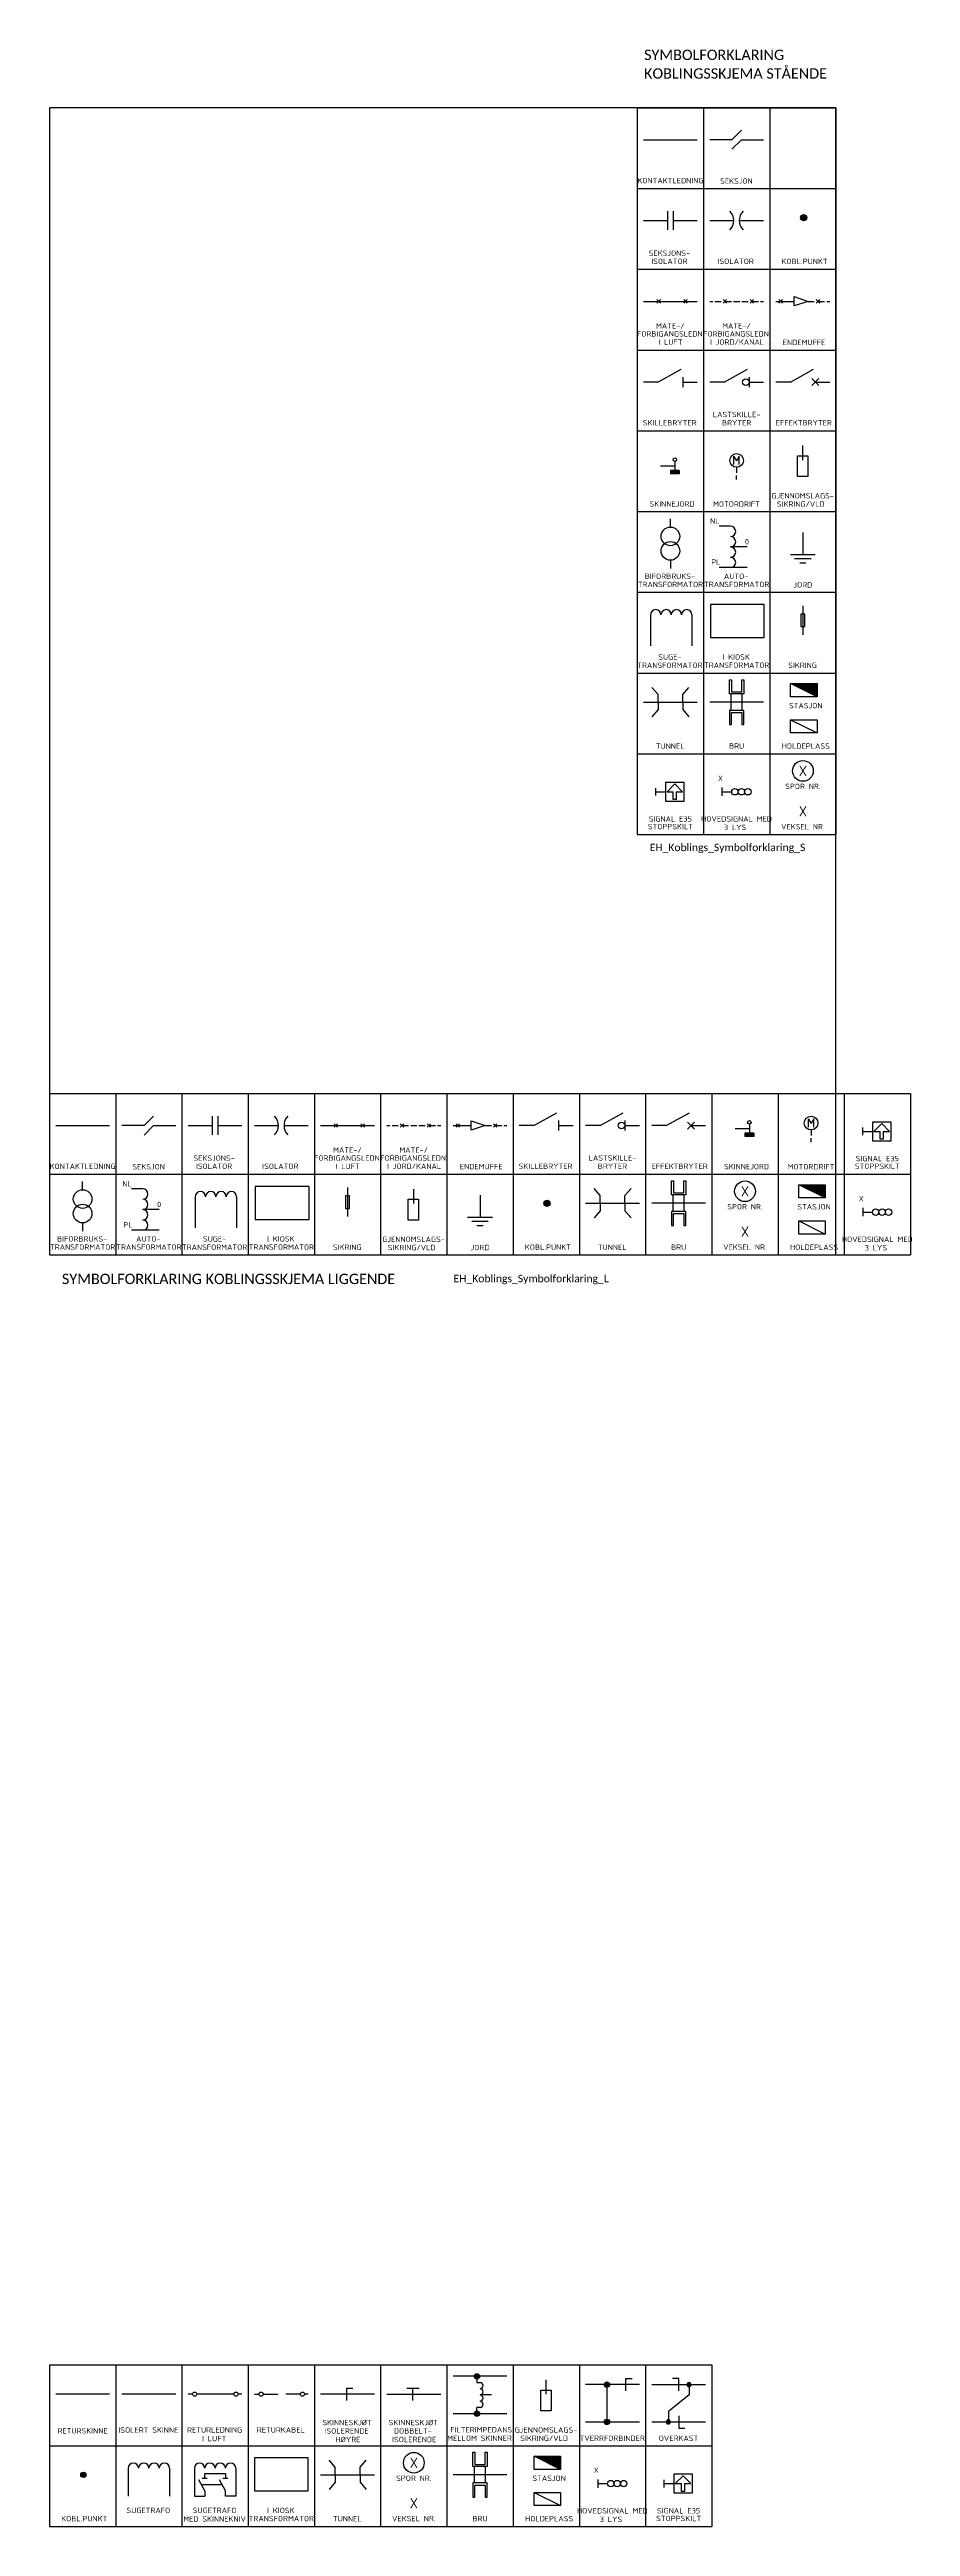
# Model space of a CAD drawing. Header units: metres. Extents: x -951 to 2504, y -1674 to 782.
# Drawn here: x 2296 to 2504, y -1317 to -719 of the extents above; entities that cross this region are included whole.
import ezdxf
from ezdxf.enums import TextEntityAlignment as Align

# ---------------------------------------------------------------- set-up
doc = ezdxf.new("R2010")
doc.units = ezdxf.units.M
doc.layers.get('0').update_dxf_attribs({"color": 211})
for name, color, linetype in [('JBTEH_Komponenter', 4, 'Continuous'), ('JBTEH_Skinne_isolert_signal', 240, 'Continuous'), ('RAMME', 5, 'Continuous'), ('RAMME TEKST', 7, 'Continuous')]:
    doc.layers.add(name, color=color, linetype=linetype)
doc.styles.add('Calibri', font='calibri.ttf')
doc.styles.add('ISO13', font='isocp.shx', dxfattribs={"width": 0.9, "height": 1.3})
doc.styles.add('ISO25', font='iso3098.shx', dxfattribs={"height": 2.5})

# ---------------------------------------------------------------- blocks, each defined once
blk = doc.blocks.new('EH_Koblings_Symbolforklaring_S')
h = blk.add_hatch(color=256)
edge = h.paths.add_edge_path()
edge.add_arc((-7.81, -26.53), 0.75, 0, 360)
for points in [[(-37.85, -88.36), (-37.85, -87.58), (-40.01, -87.58), (-40.01, -88.36)], [(-4.58, -139.03), (-10.95, -139.03), (-4.58, -142.21)]]:
    blk.add_hatch(color=256).paths.add_polyline_path(points)
for p, q in [((-48, 0), (-48, -175.5)), ((-48, 0), (0, 0)), ((-32, 0), (-32, -175.5)), ((-16, 0), (-16, -175.5)), ((0, 0), (0, -175.5)), ((-48, -19.5), (0, -19.5)), ((-48, -39), (0, -39)), ((-46.5, -46.75), (-33.5, -46.75)), ((-43.27, -47.17), (-42.43, -46.33)), ((-42.43, -47.17), (-43.27, -46.33)), ((-36.77, -47.17), (-35.93, -46.33)), ((-35.93, -47.17), (-36.77, -46.33)), ((-30.5, -46.75), (-29.75, -46.75)), ((-29.25, -46.75), (-27.75, -46.75)), ((-27.27, -47.17), (-26.43, -46.33)), ((-26.43, -47.17), (-27.27, -46.33)), ((-26.75, -46.75), (-25.25, -46.75)), ((-24.75, -46.75), (-23.25, -46.75)), ((-22.75, -46.75), (-21.25, -46.75)), ((-20.77, -47.17), (-19.93, -46.33)), ((-19.93, -47.17), (-20.77, -46.33)), ((-20.25, -46.75), (-18.75, -46.75)), ((-18.25, -46.75), (-17.5, -46.75)), ((-14.5, -46.75), (-10.12, -46.75)), ((-13.77, -47.17), (-12.93, -46.33)), ((-12.93, -47.17), (-13.77, -46.33)), ((-10.12, -45.62), (-6.75, -46.75)), ((-10.12, -47.87), (-10.12, -45.62)), ((-6.75, -46.75), (-10.12, -47.87)), ((-6.75, -46.75), (-5.25, -46.75)), ((-4.77, -47.17), (-3.93, -46.33)), ((-3.93, -47.17), (-4.77, -46.33)), ((-4.25, -46.75), (-2.75, -46.75)), ((-2.25, -46.75), (-1.5, -46.75)), ((-48, -58.5), (0, -58.5)), ((-43, -66.25), (-46.5, -66.25)), ((-37, -66.25), (-33.5, -66.25)), ((-27, -66.25), (-30.5, -66.25)), ((-21, -66.25), (-17.5, -66.25)), ((-11, -66.25), (-14.5, -66.25)), ((-5, -66.25), (-1.5, -66.25)), ((-48, -78), (0, -78)), ((-8.08, -81.58), (-8.08, -85.06)), ((-42.38, -86.5), (-38.93, -86.5)), ((-40.01, -87.58), (-40.01, -88.36)), ((-37.85, -87.58), (-40.01, -87.58)), ((-37.85, -88.36), (-40.01, -88.36)), ((-38.93, -85.42), (-38.93, -87.58)), ((-37.85, -87.58), (-37.85, -88.36)), ((-24.64, -86.13), (-24.64, -84.13)), ((-24.64, -84.13), (-24, -85.28)), ((-23.36, -84.13), (-24, -85.28)), ((-24, -86.78), (-24, -88.12)), ((-23.36, -86.13), (-23.36, -84.13)), ((-9.33, -89.06), (-9.33, -84.06)), ((-9.33, -84.06), (-6.83, -84.06)), ((-6.83, -89.06), (-9.33, -89.06)), ((-6.83, -84.06), (-6.83, -89.06)), ((-48, -97.5), (0, -97.5)), ((-40, -101.25), (-40, -99.25)), ((-25.47, -101.05), (-28.22, -101.05)), ((-21.47, -106.05), (-25.47, -106.05)), ((-8, -102.6), (-8, -107.96)), ((-40, -109.25), (-40, -111.25)), ((-21.47, -111.05), (-28.22, -111.05)), ((-5, -107.96), (-11, -107.96)), ((-6, -108.96), (-10, -108.96)), ((-7.25, -109.96), (-8.75, -109.96)), ((-48, -117), (0, -117)), ((-44.81, -122.43), (-44.81, -129.93)), ((-34.81, -122.43), (-34.81, -129.93)), ((-8, -120.25), (-8, -127.25)), ((-48, -136.5), (0, -136.5)), ((-46.5, -143.5), (-33.5, -143.5)), ((-17.5, -143.5), (-30.5, -143.5)), ((-4.58, -142.21), (-10.95, -139.03)), ((-10.95, -147.78), (-4.58, -150.96)), ((-48, -156), (0, -156)), ((-43.54, -166.06), (-43.54, -164.26)), ((-43.54, -165.16), (-41.19, -165.16)), ((-40.82, -165.16), (-38.94, -163.28)), ((-40.82, -165.16), (-39.32, -165.16)), ((-38.94, -163.28), (-37.07, -165.16)), ((-38.57, -165.16), (-37.07, -165.16)), ((-27.54, -164.16), (-27.54, -166.16)), ((-27.54, -165.16), (-25.19, -165.16)), ((-48, -175.5), (0, -175.5))]:
    blk.add_line(p, q)
at = {"color": 7}
for p, q in [((-46.5, -7.75), (-33.5, -7.75)), ((-25.14, -7.75), (-30.5, -7.75)), ((-22.86, -7.75), (-17.5, -7.75)), ((-46.5, -27.25), (-40.7, -27.25)), ((-40.7, -25), (-40.7, -29.5)), ((-39.3, -25), (-39.3, -29.5)), ((-39.3, -27.25), (-33.5, -27.25)), ((-30.5, -27.25), (-24.7, -27.25)), ((-23.35, -27.25), (-17.5, -27.25)), ((-37, -65.05), (-37, -67.45)), ((-21, -65.05), (-21, -67.45)), ((-5.85, -65.4), (-4.15, -67.1)), ((-4.15, -65.4), (-5.85, -67.1))]:
    blk.add_line(p, q, dxfattribs=at)
at = {"color": 5}
for p, q in [((-43, -66.25), (-37.4, -63.15)), ((-27, -66.25), (-21.4, -63.15)), ((-11, -66.25), (-5.4, -63.15)), ((-42.99, -141.68), (-44.45, -139.96)), ((-42.99, -143.5), (-42.99, -141.68)), ((-42.99, -143.5), (-42.99, -145.32)), ((-36.99, -141.68), (-35.52, -139.96)), ((-36.99, -143.5), (-36.99, -141.68)), ((-36.99, -143.5), (-36.99, -145.32)), ((-42.99, -145.32), (-44.45, -147.04)), ((-36.99, -145.32), (-35.52, -147.04))]:
    blk.add_line(p, q, dxfattribs=at)
at = {"color": 0, "linetype": 'ByBlock'}
blk.add_line((-24, -89.78), (-24, -88.78), dxfattribs=at)
at = {"linetype": 'ByBlock'}
for p, q in [((-25.35, -145.5), (-25.35, -141.5)), ((-22.65, -145.5), (-22.65, -141.5))]:
    blk.add_line(p, q, dxfattribs=at)
at = {"color": 7}
for points in [[(-25.14, -7.75), (-22.86, -5.46)], [(-25.14, -10.04), (-22.86, -7.75)]]:
    blk.add_lwpolyline(points, dxfattribs=at)
for points in [[(-30.31, -127.93), (-17.31, -127.93), (-17.31, -119.93), (-30.31, -119.93)], [(-8.5, -125.25), (-7.5, -125.25), (-7.5, -122.25), (-8.5, -122.25)], [(-10.95, -139.03), (-4.58, -139.03), (-4.58, -142.21), (-10.95, -142.21)], [(-4.58, -150.96), (-10.95, -150.96), (-10.95, -147.78), (-4.58, -147.78)], [(-41.19, -167.41), (-36.69, -167.41), (-36.69, -162.91), (-41.19, -162.91)]]:
    blk.add_lwpolyline(points, close=True)
at = {"linetype": 'ByBlock'}
for points in [[(-25.75, -141.5), (-25.75, -138.1), (-25.25, -138.1), (-25.25, -141), (-22.75, -141), (-22.75, -138.1), (-22.25, -138.1), (-22.25, -141.5), (-25.75, -141.5)], [(-25.75, -145.5), (-25.75, -148.9), (-25.25, -148.9), (-25.25, -146), (-22.75, -146), (-22.75, -148.9), (-22.25, -148.9), (-22.25, -145.5), (-25.75, -145.5)]]:
    blk.add_lwpolyline(points, dxfattribs=at)
blk.add_lwpolyline([(-38.57, -165.16), (-38.57, -167.03), (-39.32, -167.03), (-39.32, -165.16)])
for centre, radius in [((-7.81, -26.53), 0.75), ((-38.93, -84.99), 0.432), ((-40, -103.5), 2.25), ((-40, -107), 2.25), ((-24.41, -165.16), 0.781), ((-22.85, -165.16), 0.781), ((-21.29, -165.16), 0.781)]:
    blk.add_circle(centre, radius)
at = {"color": 7}
blk.add_circle((-21.8, -66.25), 0.8, dxfattribs=at)
at = {"linetype": 'ByBlock'}
blk.add_circle((-24, -85.15), 1.65, dxfattribs=at)
at = {"ltscale": 5}
blk.add_circle((-7.98, -160.12), 2.5, dxfattribs=at)
at = {"color": 7}
for centre, start, end in [((-27.9, -27.25), 315.32174, 44.67826), ((-20.15, -27.25), 135.32174, 224.67826)]:
    blk.add_arc(centre, 3.2, start, end, dxfattribs=at)
for centre, start, end in [((-25.47, -102.3), 270, 90), ((-25.47, -104.8), 270, 90), ((-25.47, -107.3), 270, 90), ((-25.47, -109.8), 270, 90), ((-43.56, -122.43), 0, 180), ((-41.06, -122.43), 0, 180), ((-38.56, -122.43), 0, 180), ((-36.06, -122.43), 0, 180)]:
    blk.add_arc(centre, 1.25, start, end)
blk.add_solid([(-7.08, -85.06), (-9.08, -85.06), (-8.08, -87.06), (-7.08, -85.06)])
at = {"style": 'ISO13'}
for s, p in [('KONTAKTLEDNING', (-39.99, -17.6)), ('SEKSJON', (-24.05, -17.7)), ('SEKSJONS-', (-40.24, -35.12)), ('ISOLATOR', (-40.24, -37.08)), ('ISOLATOR', (-24.24, -37.08)), ('KOBL.PUNKT', (-7.6, -37.11)), ('MATE-/', (-40.03, -52.68)), ('MATE-/', (-24.03, -52.68)), ('FORBIGANGSLEDN.', (-39.93, -54.6)), ('I LUFT', (-39.99, -56.6)), ('FORBIGANGSLEDN.', (-23.93, -54.6)), ('I JORD/KANAL', (-23.91, -56.58)), ('ENDEMUFFE', (-7.71, -56.65)), ('SKILLEBRYTER', (-40.17, -76.07)), ('LASTSKILLE-', (-24, -74.07)), ('BRYTER', (-24, -76.07)), ('EFFEKTBRYTER', (-7.77, -76.07)), ('SKINNEJORD', (-39.6, -95.66)), ('MOTORDRIFT', (-24.05, -95.7)), ('GJENNOMSLAGS-', (-8.05, -93.7)), ('SIKRING/VLD ', (-8.05, -95.7)), ('NL', (-29.28, -99.8)), ('0', (-21.51, -104.8)), ('BIFORBRUKS-', (-40.12, -113.12)), ('PL', (-29.03, -109.7)), ('AUTO-', (-24.12, -113.12)), ('TRANSFORMATOR', (-39.99, -115.1)), ('TRANSFORMATOR', (-23.99, -115.1)), ('JORD', (-8, -115.2)), ('TRANSFORMATOR', (-40.12, -134.62)), ('SUGE-', (-40.12, -132.62)), ('TRANSFORMATOR', (-23.99, -134.6)), ('I KIOSK', (-24.12, -132.62)), ('SIKRING', (-8.08, -134.62)), ('STASJON', (-7.3, -144.37)), ('TUNNEL', (-40.05, -154.13)), ('BRU', (-24, -154.11)), ('HOLDEPLASS', (-7.3, -154.12)), ('SPOR NR.', (-7.99, -163.85)), ('STOPPSKILT', (-40, -173.57)), ('SIGNAL E35', (-40.02, -171.72)), ('HOVEDSIGNAL MED', (-24.02, -171.72)), ('3 LYS', (-24.36, -173.75)), ('VEKSEL NR.', (-7.99, -173.6))]:
    blk.add_text(s, height=1.3, dxfattribs=at).set_placement(p, align=Align.MIDDLE)
at = {"style": 'ISO13', "width": 0.9}
blk.add_text('X', height=1.3, dxfattribs=at).set_placement((-28.49, -162.56))
at = {"style": 'ISO25', "width": 0.9}
for p in [(-7.98, -160.12), (-7.98, -169.87)]:
    blk.add_text('X', height=2.5, dxfattribs=at).set_placement(p, align=Align.MIDDLE_CENTER)
blk = doc.blocks.new('EH_Skinneskjot_enkel')
for p, q in [((0, -1.5), (0, 1.5)), ((0, 1.5), (1.5, 1.5))]:
    blk.add_line(p, q)
blk = doc.blocks.new('EH_Koblingspunkt')
h = blk.add_hatch(color=256)
h.dxf.hatch_style = 1
edge = h.paths.add_edge_path()
edge.add_arc((0, 0), 0.5, 0, 360)
blk.add_circle((0, 0), 0.5)
blk = doc.blocks.new('EH_Overkast')
for p, q in [((-2.5, 9), (-2.5, 6.5)), ((-2.5, 6.5), (2.5, 2.5)), ((0, 7.5), (0, 10.5)), ((0, 10.5), (1.5, 10.5)), ((0, 1.5), (0, -1.5)), ((2.5, 2.5), (2.5, 0)), ((0, -1.5), (-1.5, -1.5))]:
    blk.add_line(p, q)
for p in [(-2.5, 9), (2.5, 0)]:
    blk.add_blockref('EH_Koblingspunkt', p)
blk = doc.blocks.new('EH_Returskj_Symbolforklaring_L')
h = blk.add_hatch(color=256)
h.dxf.hatch_style = 1
edge = h.paths.add_edge_path()
edge.add_arc((103.25, 36.25), 0.65, 0, 360)
h = blk.add_hatch(color=256)
h.dxf.hatch_style = 1
edge = h.paths.add_edge_path()
edge.add_arc((134.66, 34.25), 0.65, 0, 360)
h = blk.add_hatch(color=256)
h.dxf.hatch_style = 1
edge = h.paths.add_edge_path()
edge.add_arc((103.25, 27.25), 0.65, 0, 360)
h = blk.add_hatch(color=256)
h.dxf.hatch_style = 1
edge = h.paths.add_edge_path()
edge.add_arc((134.66, 25.25), 0.65, 0, 360)
h = blk.add_hatch(color=256)
h.dxf.hatch_style = 1
edge = h.paths.add_edge_path()
edge.add_arc((8.19, 12.47), 0.65, 0, 360)
blk.add_hatch(color=256).paths.add_polyline_path([(123.42, 16.97), (117.05, 16.97), (123.42, 13.79)])
for p, q in [((0, 39), (160, 39)), ((0, 39), (0, 0)), ((16, 39), (16, 0)), ((32, 39), (32, 0)), ((48, 39), (48, 0)), ((64, 39), (64, 0)), ((80, 39), (80, 0)), ((96, 39), (96, 0)), ((103.25, 36.25), (103.25, 34.75)), ((112, 39), (112, 0)), ((128, 39), (128, 0)), ((144, 39), (144, 0)), ((160, 39), (160, 0)), ((49.5, 31.93), (50.62, 31.93)), ((51.62, 31.93), (55.12, 31.93)), ((60.62, 31.93), (57.12, 31.93)), ((62.5, 31.93), (61.62, 31.93)), ((103.25, 34.75), (104, 34.75)), ((106.75, 31.75), (104, 31.75)), ((118.67, 27.94), (118.67, 32.94)), ((118.67, 32.94), (121.17, 32.94)), ((119.92, 35.42), (119.92, 31.94)), ((121.17, 32.94), (121.17, 27.94)), ((134.66, 34.25), (134.66, 25.25)), ((152, 34.25), (158.5, 34.25)), ((103.25, 27.25), (103.25, 28.75)), ((104, 28.75), (103.25, 28.75)), ((121.17, 27.94), (118.67, 27.94)), ((145.5, 25.25), (152, 25.25)), ((0, 19.5), (160, 19.5)), ((19, 14.07), (19, 7.32)), ((29, 14.07), (29, 7.32)), ((35, 14.07), (35, 7.32)), ((37.5, 11.57), (37.5, 12.82)), ((37.5, 12.82), (42.5, 12.82)), ((42.5, 12.82), (42.5, 11.57)), ((45, 14.07), (45, 7.32)), ((65.5, 12.5), (78.5, 12.5)), ((110.5, 12.5), (97.5, 12.5)), ((123.42, 13.79), (117.05, 16.97)), ((151.18, 10.34), (153.06, 12.22)), ((153.06, 12.22), (154.93, 10.34)), ((35, 7.32), (37.5, 7.32)), ((37.5, 8.57), (36.09, 11.22)), ((41.7, 10.06), (36.7, 10.06)), ((38.1, 11.57), (36.9, 11.57)), ((37.5, 8.57), (37.5, 7.32)), ((42.5, 8.57), (41.09, 11.22)), ((43.1, 11.57), (41.9, 11.57)), ((42.5, 7.32), (42.5, 8.57)), ((45, 7.32), (42.5, 7.32)), ((117.05, 8.22), (123.42, 5.04)), ((132.46, 11.34), (132.46, 9.34)), ((132.46, 10.34), (134.81, 10.34)), ((148.46, 9.44), (148.46, 11.24)), ((148.46, 10.34), (150.81, 10.34)), ((151.18, 10.34), (152.68, 10.34)), ((153.43, 10.34), (154.93, 10.34)), ((0, 0), (160, 0))]:
    blk.add_line(p, q)
at = {"linetype": 'Continuous'}
for p, q in [((14.5, 31.93), (1.5, 31.93)), ((34.57, 31.93), (33.5, 31.93)), ((44.57, 31.93), (35.57, 31.93)), ((46.5, 31.93), (45.57, 31.93)), ((86.31, 33.43), (89.31, 33.43)), ((87.81, 30.43), (87.81, 33.43))]:
    blk.add_line(p, q, dxfattribs=at)
at = {"color": 5}
for p, q in [((69.01, 14.32), (67.55, 16.04)), ((69.01, 12.5), (69.01, 14.32)), ((69.01, 12.5), (69.01, 10.68)), ((75.01, 14.32), (76.48, 16.04)), ((75.01, 12.5), (75.01, 14.32)), ((75.01, 12.5), (75.01, 10.68)), ((69.01, 10.68), (67.55, 8.96)), ((75.01, 10.68), (76.48, 8.96))]:
    blk.add_line(p, q, dxfattribs=at)
at = {"linetype": 'ByBlock'}
for p, q in [((102.65, 10.5), (102.65, 14.5)), ((105.35, 10.5), (105.35, 14.5))]:
    blk.add_line(p, q, dxfattribs=at)
for points in [[(71.81, 31.93), (65.5, 31.93)], [(139.25, 34.25), (129.5, 34.25)], [(129.5, 25.25), (142.5, 25.25)], [(153.43, 10.34), (153.43, 8.47), (152.68, 8.47), (152.68, 10.34)]]:
    blk.add_lwpolyline(points)
for points in [[(49.5, 8.57), (62.5, 8.57), (62.5, 16.57), (49.5, 16.57)], [(117.05, 16.97), (123.42, 16.97), (123.42, 13.79), (117.05, 13.79)], [(150.81, 8.09), (155.31, 8.09), (155.31, 12.59), (150.81, 12.59)], [(123.42, 5.04), (117.05, 5.04), (117.05, 8.22), (123.42, 8.22)]]:
    blk.add_lwpolyline(points, close=True)
for points in [[(102.25, 14.5), (102.25, 17.9), (102.75, 17.9), (102.75, 15), (105.25, 15), (105.25, 17.9), (105.75, 17.9), (105.75, 14.5), (102.25, 14.5)], [(102.25, 10.5), (102.25, 7.1), (102.75, 7.1), (102.75, 10), (105.25, 10), (105.25, 7.1), (105.75, 7.1), (105.75, 10.5), (102.25, 10.5)]]:
    blk.add_lwpolyline(points, dxfattribs=at)
for centre, radius in [((103.25, 36.25), 0.65), ((134.66, 34.25), 0.65), ((103.25, 27.25), 0.65), ((134.66, 25.25), 0.65), ((8.19, 12.47), 0.65), ((135.59, 10.34), 0.781), ((137.15, 10.34), 0.781), ((138.71, 10.34), 0.781)]:
    blk.add_circle(centre, radius)
at = {"linetype": 'Continuous'}
for centre in [(35.07, 31.95), (45.07, 31.95), (51.12, 31.95), (61.12, 31.95)]:
    blk.add_circle(centre, 0.5, dxfattribs=at)
at = {"ltscale": 5}
blk.add_circle((88.02, 15.38), 2.5, dxfattribs=at)
for centre, radius, start, end in [((104, 34), 0.75, 270, 90), ((104, 32.5), 0.75, 270, 90), ((104, 31), 0.75, 270, 90), ((104, 29.5), 0.75, 270, 90), ((20.25, 14.07), 1.25, 0, 180), ((22.75, 14.07), 1.25, 0, 180), ((25.25, 14.07), 1.25, 0, 180), ((27.75, 14.07), 1.25, 0, 180), ((36.25, 14.07), 1.25, 0, 180), ((38.75, 14.07), 1.25, 0, 180), ((41.25, 14.07), 1.25, 0, 180), ((43.75, 14.07), 1.25, 0, 180)]:
    blk.add_arc(centre, radius, start, end)
blk.add_solid([(120.92, 31.94), (118.92, 31.94), (119.92, 29.94), (120.92, 31.94)])
at = {"layer": 'JBTEH_Skinne_isolert_signal'}
for p, q in [((30.5, 31.93), (17.5, 31.93)), ((81.5, 31.93), (94.5, 31.93)), ((142.5, 34.25), (139.25, 34.25)), ((145.5, 34.25), (152, 34.25)), ((152, 25.25), (158.5, 25.25))]:
    blk.add_line(p, q, dxfattribs=at)
for points in [[(110.5, 36.25), (97.5, 36.25)], [(78.5, 31.93), (71.81, 31.93)], [(97.5, 27.25), (110.5, 27.25)]]:
    blk.add_lwpolyline(points, dxfattribs=at)
for p in [(71.81, 31.93), (139.25, 34.25)]:
    blk.add_blockref('EH_Skinneskjot_enkel', p)
at = {"xscale": -1}
blk.add_blockref('EH_Overkast', (152, 25.25), dxfattribs=at)
at = {"style": 'ISO13'}
for s, p in [('ISOLERT SKINNE', (23.88, 23.29)), ('RETURLEDNING', (39.88, 23.31)), ('RETURKABEL', (55.88, 23.31)), ('SKINNESKJØT', (71.88, 25.09)), ('SKINNESKJØT', (87.88, 25.09)), ('FILTERIMPEDANS', (104.29, 23.35)), ('GJENNOMSLAGS-', (119.95, 23.3)), ('RETURSKINNE', (7.99, 23.09)), ('I LUFT', (39.77, 21.22)), ('ISOLERENDE', (71.78, 23.06)), ('HØYRE', (72.11, 21)), ('ISOLERENDE', (88.11, 21)), ('DOBBELT-', (87.78, 23.06)), ('MELLOM SKINNER', (103.88, 21.31)), ('SIKRING/VLD ', (119.95, 21.3)), ('TVERRFORBINDER', (135.95, 21.3)), ('OVERKAST', (151.95, 21.3)), ('SPOR NR.', (88.01, 11.65)), ('STASJON', (120.7, 11.63)), ('KOBL.PUNKT', (8.4, 1.89)), ('SUGETRAFO', (23.88, 3.88)), ('MED SKINNEKNIV', (39.88, 1.81)), ('SUGETRAFO', (39.88, 3.88)), ('TRANSFORMATOR', (56.01, 1.9)), ('I KIOSK', (55.88, 3.88)), ('TUNNEL', (71.95, 1.87)), ('VEKSEL NR.', (88.01, 1.9)), ('BRU', (104, 1.89)), ('HOLDEPLASS', (120.7, 1.88)), ('HOVEDSIGNAL MED', (135.98, 3.78)), ('3 LYS', (135.64, 1.75)), ('STOPPSKILT', (152, 1.93)), ('SIGNAL E35', (151.98, 3.78))]:
    blk.add_text(s, height=1.3, dxfattribs=at).set_placement(p, align=Align.MIDDLE)
at = {"style": 'ISO25', "width": 0.9}
for p in [(88.02, 15.38), (88.02, 5.63)]:
    blk.add_text('X', height=2.5, dxfattribs=at).set_placement(p, align=Align.MIDDLE_CENTER)
at = {"style": 'ISO13', "width": 0.9}
blk.add_text('X', height=1.3, dxfattribs=at).set_placement((131.51, 12.94))
blk = doc.blocks.new('EH_Koblings_Symbolforklaring_L')
for points in [[(170.15, 28.64), (170.15, 29.42), (167.99, 29.42), (167.99, 28.64)], [(187.42, 16.97), (181.05, 16.97), (187.42, 13.79)]]:
    blk.add_hatch(color=256).paths.add_polyline_path(points)
h = blk.add_hatch(color=256)
edge = h.paths.add_edge_path()
edge.add_arc((120.19, 12.47), 0.75, 0, 360)
for p, q in [((0, 39), (0, 0)), ((0, 39), (208, 39)), ((16, 39), (16, 0)), ((32, 39), (32, 0)), ((48, 39), (48, 0)), ((64, 39), (64, 0)), ((80, 39), (80, 0)), ((96, 39), (96, 0)), ((96, 39), (96, 0)), ((112, 39), (112, 0)), ((128, 39), (128, 0)), ((144, 39), (144, 0)), ((144, 39), (144, 0)), ((160, 39), (160, 0)), ((176, 39), (176, 0)), ((192, 39), (192, 0)), ((208, 39), (208, 0)), ((65.5, 31.25), (78.5, 31.25)), ((68.73, 30.83), (69.57, 31.67)), ((69.57, 30.83), (68.73, 31.67)), ((75.23, 30.83), (76.07, 31.67)), ((76.07, 30.83), (75.23, 31.67)), ((81.5, 31.25), (82.25, 31.25)), ((82.75, 31.25), (84.25, 31.25)), ((84.73, 30.83), (85.57, 31.67)), ((85.57, 30.83), (84.73, 31.67)), ((85.25, 31.25), (86.75, 31.25)), ((87.25, 31.25), (88.75, 31.25)), ((89.25, 31.25), (90.75, 31.25)), ((91.23, 30.83), (92.07, 31.67)), ((92.07, 30.83), (91.23, 31.67)), ((91.75, 31.25), (93.25, 31.25)), ((93.75, 31.25), (94.5, 31.25)), ((97.5, 31.25), (101.87, 31.25)), ((98.23, 30.83), (99.07, 31.67)), ((99.07, 30.83), (98.23, 31.67)), ((101.87, 32.38), (105.25, 31.25)), ((101.87, 30.13), (101.87, 32.38)), ((105.25, 31.25), (101.87, 30.13)), ((105.25, 31.25), (106.75, 31.25)), ((107.23, 30.83), (108.07, 31.67)), ((108.07, 30.83), (107.23, 31.67)), ((107.75, 31.25), (109.25, 31.25)), ((109.75, 31.25), (110.5, 31.25)), ((117, 31.25), (113.5, 31.25)), ((123, 31.25), (126.5, 31.25)), ((133, 31.25), (129.5, 31.25)), ((139, 31.25), (142.5, 31.25)), ((149, 31.25), (145.5, 31.25)), ((155, 31.25), (158.5, 31.25)), ((165.62, 30.5), (169.07, 30.5)), ((169.07, 31.58), (169.07, 29.42)), ((183.36, 30.85), (183.36, 32.85)), ((183.36, 32.85), (184, 31.71)), ((184.64, 32.85), (184, 31.71)), ((184, 30.2), (184, 28.87)), ((184.64, 30.85), (184.64, 32.85)), ((196.46, 28.94), (196.46, 30.74)), ((199.18, 29.84), (201.06, 31.72)), ((201.06, 31.72), (202.93, 29.84)), ((167.99, 29.42), (167.99, 28.64)), ((170.15, 29.42), (167.99, 29.42)), ((170.15, 28.64), (167.99, 28.64)), ((170.15, 29.42), (170.15, 28.64)), ((196.46, 29.84), (198.81, 29.84)), ((199.18, 29.84), (200.68, 29.84)), ((201.43, 29.84), (202.93, 29.84)), ((0, 19.5), (208, 19.5)), ((8, 15.75), (8, 17.75)), ((22.53, 15.95), (19.78, 15.95)), ((35.19, 14.07), (35.19, 6.57)), ((45.19, 14.07), (45.19, 6.57)), ((72, 16.25), (72, 9.25)), ((86.67, 8.44), (86.67, 13.44)), ((86.67, 13.44), (89.17, 13.44)), ((87.92, 15.92), (87.92, 12.44)), ((89.17, 13.44), (89.17, 8.44)), ((104, 14.4), (104, 9.04)), ((129.5, 12.5), (142.5, 12.5)), ((158.5, 12.5), (145.5, 12.5)), ((187.42, 13.79), (181.05, 16.97)), ((8, 7.75), (8, 5.75)), ((26.53, 10.95), (22.53, 10.95)), ((89.17, 8.44), (86.67, 8.44)), ((107, 9.04), (101, 9.04)), ((106, 8.04), (102, 8.04)), ((104.75, 7.04), (103.25, 7.04)), ((181.05, 8.22), (187.42, 5.04)), ((196.46, 11.34), (196.46, 9.34)), ((196.46, 10.34), (198.81, 10.34)), ((0, 0), (208, 0)), ((26.53, 5.95), (19.78, 5.95))]:
    blk.add_line(p, q)
at = {"color": 7}
for p, q in [((1.5, 31.25), (14.5, 31.25)), ((22.86, 31.25), (17.5, 31.25)), ((25.14, 31.25), (30.5, 31.25)), ((33.5, 31.25), (39.3, 31.25)), ((39.3, 33.5), (39.3, 29)), ((40.7, 33.5), (40.7, 29)), ((40.7, 31.25), (46.5, 31.25)), ((49.5, 31.25), (55.3, 31.25)), ((56.65, 31.25), (62.5, 31.25)), ((123, 32.45), (123, 30.05)), ((139, 32.45), (139, 30.05)), ((154.15, 32.1), (155.85, 30.4)), ((155.85, 32.1), (154.15, 30.4))]:
    blk.add_line(p, q, dxfattribs=at)
at = {"color": 5}
for p, q in [((117, 31.25), (122.6, 34.35)), ((133, 31.25), (138.6, 34.35)), ((149, 31.25), (154.6, 34.35)), ((133.01, 14.32), (131.55, 16.04)), ((133.01, 12.5), (133.01, 14.32)), ((133.01, 12.5), (133.01, 10.68)), ((139.01, 14.32), (140.48, 16.04)), ((139.01, 12.5), (139.01, 14.32)), ((139.01, 12.5), (139.01, 10.68)), ((133.01, 10.68), (131.55, 8.96)), ((139.01, 10.68), (140.48, 8.96))]:
    blk.add_line(p, q, dxfattribs=at)
at = {"color": 0, "linetype": 'ByBlock'}
blk.add_line((184, 27.2), (184, 28.2), dxfattribs=at)
at = {"linetype": 'ByBlock'}
for p, q in [((150.65, 10.5), (150.65, 14.5)), ((153.35, 10.5), (153.35, 14.5))]:
    blk.add_line(p, q, dxfattribs=at)
at = {"color": 7}
for points in [[(22.86, 31.25), (25.14, 33.54)], [(22.86, 28.96), (25.14, 31.25)]]:
    blk.add_lwpolyline(points, dxfattribs=at)
for points in [[(198.81, 27.59), (203.31, 27.59), (203.31, 32.09), (198.81, 32.09)], [(49.69, 8.57), (62.69, 8.57), (62.69, 16.57), (49.69, 16.57)], [(71.5, 11.25), (72.5, 11.25), (72.5, 14.25), (71.5, 14.25)], [(181.05, 16.97), (187.42, 16.97), (187.42, 13.79), (181.05, 13.79)], [(187.42, 5.04), (181.05, 5.04), (181.05, 8.22), (187.42, 8.22)]]:
    blk.add_lwpolyline(points, close=True)
blk.add_lwpolyline([(201.43, 29.84), (201.43, 27.97), (200.68, 27.97), (200.68, 29.84)])
at = {"linetype": 'ByBlock'}
for points in [[(150.25, 14.5), (150.25, 17.9), (150.75, 17.9), (150.75, 15), (153.25, 15), (153.25, 17.9), (153.75, 17.9), (153.75, 14.5), (150.25, 14.5)], [(150.25, 10.5), (150.25, 7.1), (150.75, 7.1), (150.75, 10), (153.25, 10), (153.25, 7.1), (153.75, 7.1), (153.75, 10.5), (150.25, 10.5)]]:
    blk.add_lwpolyline(points, dxfattribs=at)
at = {"color": 7}
blk.add_circle((138.2, 31.25), 0.8, dxfattribs=at)
for centre, radius in [((169.07, 32.01), 0.432), ((8, 13.5), 2.25), ((8, 10), 2.25), ((120.19, 12.47), 0.75), ((199.59, 10.34), 0.781), ((201.15, 10.34), 0.781), ((202.71, 10.34), 0.781)]:
    blk.add_circle(centre, radius)
at = {"linetype": 'ByBlock'}
blk.add_circle((184, 31.85), 1.65, dxfattribs=at)
at = {"ltscale": 5}
blk.add_circle((168.02, 15.38), 2.5, dxfattribs=at)
at = {"color": 7}
for centre, start, end in [((52.1, 31.25), 315.32174, 44.67826), ((59.85, 31.25), 135.32174, 224.67826)]:
    blk.add_arc(centre, 3.2, start, end, dxfattribs=at)
for centre, start, end in [((22.53, 14.7), 270, 90), ((22.53, 12.2), 270, 90), ((36.44, 14.07), 0, 180), ((38.94, 14.07), 0, 180), ((41.44, 14.07), 0, 180), ((43.94, 14.07), 0, 180), ((22.53, 9.7), 270, 90), ((22.53, 7.2), 270, 90)]:
    blk.add_arc(centre, 1.25, start, end)
blk.add_solid([(88.92, 12.44), (86.92, 12.44), (87.92, 10.44), (88.92, 12.44)])
at = {"style": 'ISO13'}
for s, p in [('SEKSJONS-', (39.76, 23.38)), ('FORBIGANGSLEDN.', (72.07, 23.4)), ('MATE-/', (71.97, 25.32)), ('FORBIGANGSLEDN.', (88.07, 23.4)), ('MATE-/', (87.97, 25.32)), ('LASTSKILLE-', (136, 23.43)), ('SIGNAL E35', (199.98, 23.28)), ('KONTAKTLEDNING', (8.01, 21.4)), ('SEKSJON', (23.95, 21.3)), ('ISOLATOR', (39.76, 21.42)), ('ISOLATOR', (55.76, 21.42)), ('I LUFT', (72.01, 21.4)), ('I JORD/KANAL', (88.09, 21.42)), ('ENDEMUFFE', (104.29, 21.35)), ('SKILLEBRYTER', (119.83, 21.43)), ('BRYTER', (136, 21.43)), ('EFFEKTBRYTER', (152.23, 21.43)), ('SKINNEJORD', (168.4, 21.34)), ('MOTORDRIFT', (183.95, 21.3)), ('STOPPSKILT', (200, 21.43)), ('NL', (18.72, 17.2)), ('0', (26.49, 12.2)), ('SPOR NR.', (168.01, 11.65)), ('STASJON', (184.7, 11.63)), ('PL', (18.97, 7.3)), ('TRANSFORMATOR', (8.01, 1.9)), ('BIFORBRUKS-', (7.88, 3.88)), ('TRANSFORMATOR', (24.01, 1.9)), ('AUTO-', (23.88, 3.88)), ('TRANSFORMATOR', (39.88, 1.88)), ('SUGE-', (39.88, 3.88)), ('TRANSFORMATOR', (56.01, 1.9)), ('I KIOSK', (55.88, 3.88)), ('SIKRING', (71.92, 1.88)), ('GJENNOMSLAGS-', (87.95, 3.8)), ('SIKRING/VLD ', (87.95, 1.8)), ('JORD', (104, 1.8)), ('KOBL.PUNKT', (120.4, 1.89)), ('TUNNEL', (135.95, 1.87)), ('BRU', (152, 1.89)), ('VEKSEL NR.', (168.01, 1.9)), ('HOLDEPLASS', (184.7, 1.88)), ('HOVEDSIGNAL MED', (199.98, 3.78)), ('3 LYS', (199.64, 1.75))]:
    blk.add_text(s, height=1.3, dxfattribs=at).set_placement(p, align=Align.MIDDLE)
at = {"style": 'ISO25', "width": 0.9}
for p in [(168.02, 15.38), (168.02, 5.63)]:
    blk.add_text('X', height=2.5, dxfattribs=at).set_placement(p, align=Align.MIDDLE_CENTER)
at = {"style": 'ISO13', "width": 0.9}
blk.add_text('X', height=1.3, dxfattribs=at).set_placement((195.51, 12.94))

msp = doc.modelspace()

# ---------------------------------------------------------------- linework, layer by layer
at = {"layer": 'RAMME'}
msp.add_lwpolyline([(2485.62, -733), (2295.62, -733), (2295.62, -1010), (2485.62, -1010)], close=True, dxfattribs=at)

# ---------------------------------------------------------------- block references
at = {"layer": 'JBTEH_Komponenter'}
for name, p in [('EH_Koblings_Symbolforklaring_S', (2485.62, -733)), ('EH_Koblings_Symbolforklaring_L', (2295.62, -1010)), ('EH_Returskj_Symbolforklaring_L', (2295.62, -1317))]:
    msp.add_blockref(name, p, dxfattribs=at)

# ---------------------------------------------------------------- texts
at = {"layer": 'RAMME TEKST', "linetype": 'ByBlock', "style": 'Calibri'}
for s, height, p in [('SYMBOLFORKLARING', 2.5, (2439.26, -721.48)), ('KOBLINGSSKJEMA STÅENDE', 2.5, (2439.26, -725.98)), ('EH_Koblings_Symbolforklaring_S', 1.8, (2440.62, -912.5)), ('SYMBOLFORKLARING KOBLINGSSKJEMA LIGGENDE', 2.5, (2298.62, -1017.03)), ('EH_Koblings_Symbolforklaring_L', 1.8, (2393.24, -1016.59))]:
    msp.add_text(s, height=height, dxfattribs=at).set_placement(p)

doc.saveas('drawing.dxf')
